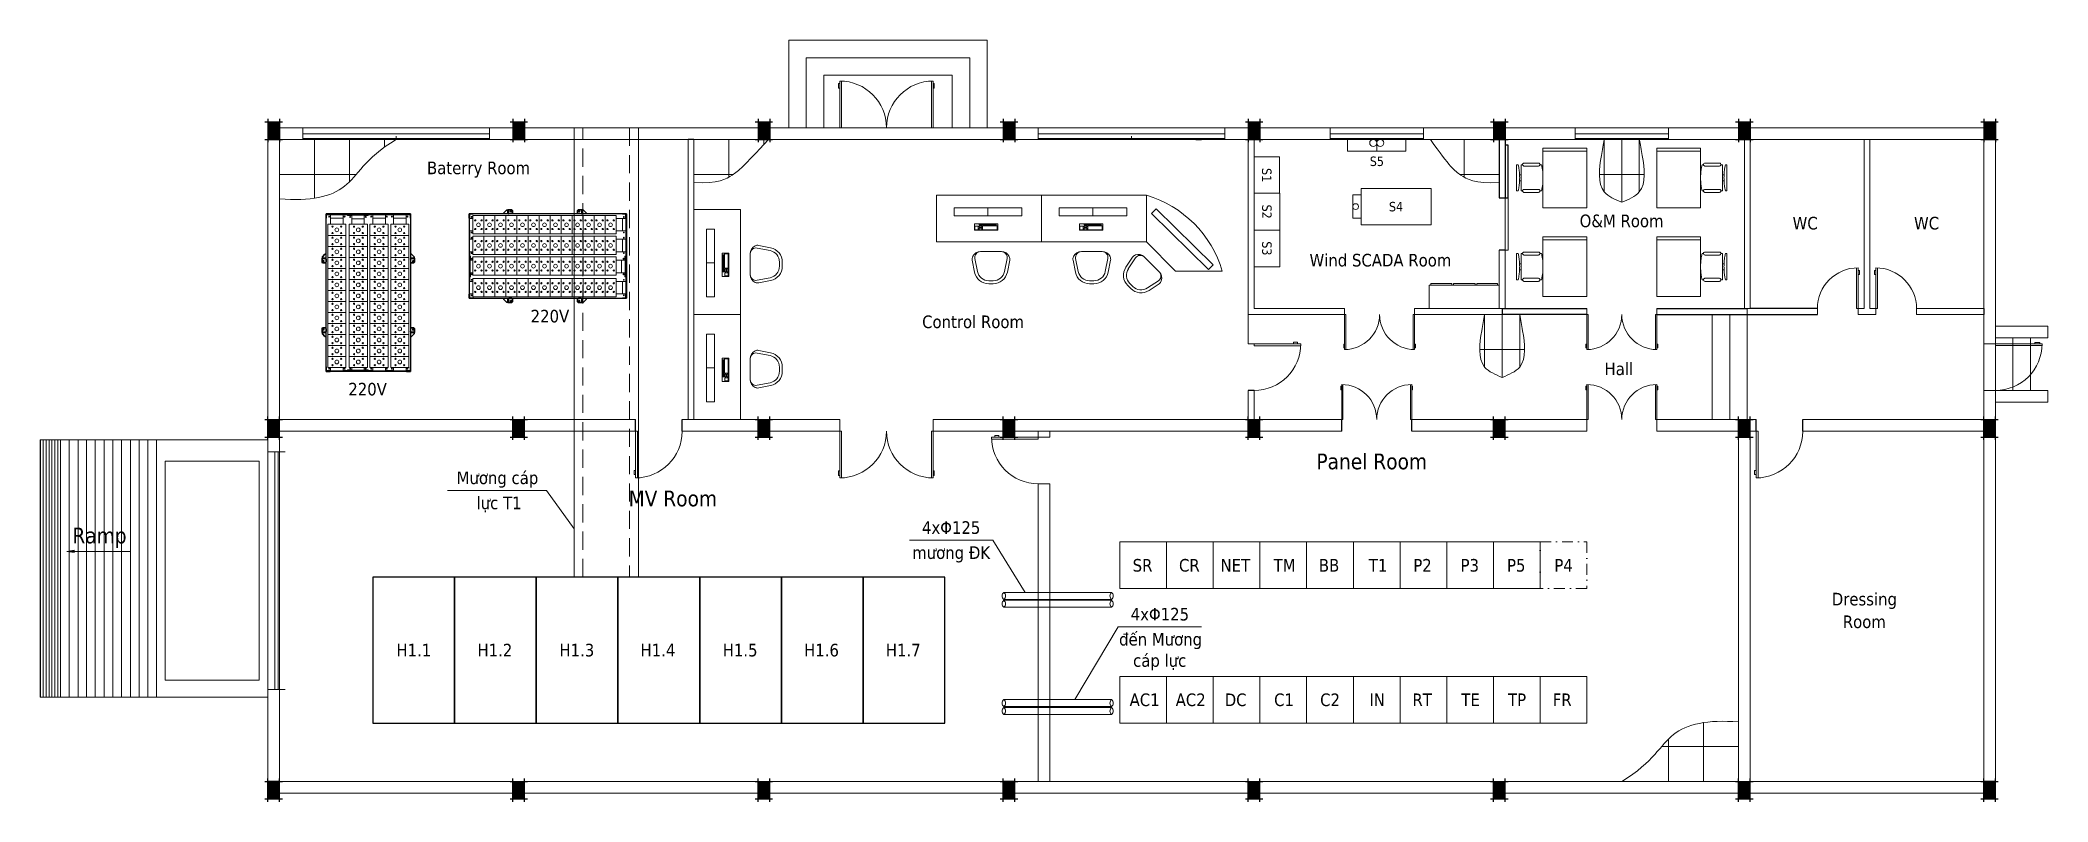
# Model space of a CAD drawing. Header units: millimetres. Extents: x -16531 to 17869, y -15686 to -2636.
import ezdxf
from ezdxf.enums import TextEntityAlignment as Align

# ---------------------------------------------------------------- set-up
doc = ezdxf.new("R2010")
doc.units = ezdxf.units.MM
doc.header["$LTSCALE"] = 2500
doc.header["$MEASUREMENT"] = 0
doc.linetypes.add('DASHDOT', pattern=[1, 0.5, -0.25, 0, -0.25])
doc.linetypes.add('HIDDEN', pattern=[0.375, 0.25, -0.125])
for name, color, linetype, lineweight in [('00', 5, 'Continuous', 25), ('000 NHA', 5, 'Continuous', 20), ('00_Ram_doc', 5, 'Continuous', 25), ('CUA', 2, 'Continuous', 9), ('Tam HPL', 30, 'Continuous', 15), ('TEXT_Phong', 1, 'Continuous', 20), ('TEXT_tu_bang', 1, 'Continuous', 20), ('Tu bang', 1, 'Continuous', 20)]:
    doc.layers.add(name, color=color, linetype=linetype, lineweight=lineweight)
doc.layers.add('0_khong_in', color=5, linetype='Continuous', plot=False)
for name, color, linetype in [('Nha', 5, 'Continuous'), ('Nha_cot', 5, 'Continuous'), ('Noi_that', 7, 'Continuous'), ('PHU2', 2, 'Continuous'), ('Thiet bi lap moi', 253, 'Continuous'), ('THIET-BI', 21, 'Continuous')]:
    doc.layers.add(name, color=color, linetype=linetype)
doc.styles.add('Tahoma-R', font='tahoma.ttf')

msp = doc.modelspace()

# ---------------------------------------------------------------- texts
at = {"layer": '00_Ram_doc', "lineweight": 13, "ltscale": 0.5, "style": 'Tahoma-R'}
msp.add_text('Ramp', height=270, dxfattribs=at).set_placement((-15515, -11123), align=Align.MIDDLE_CENTER)
at = {"layer": '0_khong_in', "color": 3, "lineweight": 15, "ltscale": 0.5, "style": 'Tahoma-R'}
for s, p in [('Mương cáp', (-8696, -10134)), ('lực T1', (-8668, -10564)), ('4xΦ125', (-922, -10986)), ('mương ĐK', (-922, -11416)), ('4xΦ125', (2654, -12470)), ('đến Mương', (2666, -12900)), ('cáp lực', (2651, -13264))]:
    msp.add_text(s, height=216, dxfattribs=at).set_placement(p, align=Align.MIDDLE_CENTER)
at = {"layer": 'Noi_that', "color": 8, "lineweight": 20, "ltscale": 0.5, "style": 'Tahoma-R'}
for s, p in [('S5', (6372, -4711)), ('S4', (6700, -5488))]:
    msp.add_text(s, height=162, dxfattribs=at).set_placement(p, align=Align.MIDDLE_CENTER)
for s, p in [('S1', (4485, -4948)), ('S2', (4488, -5574)), ('S3', (4488, -6203))]:
    msp.add_text(s, height=162, rotation=270, dxfattribs=at).set_placement(p, align=Align.MIDDLE_CENTER)
at = {"layer": 'TEXT_Phong', "lineweight": 20, "ltscale": 0.5, "style": 'Tahoma-R'}
for s, height, p in [('Baterry Room', 216, (-9020, -4824)), ('O&M Room', 216, (10565, -5732)), ('WC', 216, (13710, -5771)), ('WC', 216, (15790, -5771)), ('Wind SCADA Room', 216, (6433, -6405)), ('Control Room', 216, (-547, -7461)), ('Hall', 216, (10518, -8267)), ('Panel Room', 270, (6284, -9853)), ('MV Room', 270, (-5691, -10488)), ('Dressing', 216, (14725, -12212)), ('Room', 216, (14724, -12600))]:
    msp.add_text(s, height=height, dxfattribs=at).set_placement(p, align=Align.MIDDLE_CENTER)
at = {"layer": 'TEXT_tu_bang', "lineweight": 20, "ltscale": 0.5, "style": 'Tahoma-R'}
for s, p in [('220V', (-7797, -7364)), ('220V', (-10921, -8615)), ('SR', (2357, -11633)), ('CR', (3159, -11633)), ('NET', (3947, -11633)), ('TM', (4791, -11633)), ('BB', (5553, -11633)), ('T1', (6393, -11633)), ('P2', (7154, -11633)), ('P3', (7964, -11633)), ('P5', (8760, -11633)), ('H1.1', (-10129, -13086)), ('H1.2', (-8740, -13086)), ('H1.3', (-7336, -13086)), ('H1.4', (-5946, -13086)), ('H1.5', (-4538, -13086)), ('H1.6', (-3144, -13086)), ('H1.7', (-1743, -13086)), ('AC1', (2393, -13937)), ('AC2', (3182, -13937)), ('DC', (3952, -13937)), ('C1', (4781, -13937)), ('C2', (5570, -13937)), ('IN', (6377, -13937)), ('RT', (7147, -13937)), ('TE', (7978, -13937)), ('TP', (8774, -13937)), ('FR', (9547, -13937))]:
    msp.add_text(s, height=216, dxfattribs=at).set_placement(p, align=Align.MIDDLE_CENTER)
at = {"layer": 'Tu bang', "color": 4, "linetype": 'DASHDOT', "lineweight": 20, "ltscale": 0.15, "style": 'Tahoma-R'}
msp.add_text('P4', height=216, dxfattribs=at).set_placement((9571, -11633), align=Align.MIDDLE_CENTER)

# ---------------------------------------------------------------- blocks, each defined once
blk = doc.blocks.new('D800')
at = {"layer": 'CUA', "color": 0}
for p, q in [((0, 800), (-800, 800)), ((0, 770), (-799, 770)), ((-760, 820), (-679, 820)), ((-760, 800), (-760, 820)), ((-679, 820), (-679, 800)), ((0, 770), (0, 800))]:
    blk.add_line(p, q, dxfattribs=at)
blk.add_arc((0, 800), 800, 180, 270, dxfattribs=at)
blk = doc.blocks.new('111')
at = {"layer": 'Noi_that', "color": 0, "linetype": 'ByBlock', "lineweight": 15, "ltscale": 0.2}
for p, q in [((0, 430), (1200, 430)), ((0, 430), (0, 30)), ((1200, 430), (1200, 30)), ((0, 30), (1200, 30)), ((30, 0), (30, 30)), ((30, 0), (385, 0)), ((385, 30), (385, 0)), ((415, 30), (415, 0)), ((415, 0), (785, 0)), ((785, 30), (785, 0)), ((815, 30), (815, 0)), ((815, 0), (1170, 0)), ((1170, 0), (1170, 30))]:
    blk.add_line(p, q, dxfattribs=at)
blk = doc.blocks.new('*U8')
at = {"color": 7, "linetype": 'Continuous', "lineweight": 30}
for p, q in [((-1152, 1302), (-1215, 1302)), ((-1215, 1302), (-1215, 1240)), ((-1145, 1302), (-1152, 1302)), ((-677, 1320), (-637, 1360)), ((-677, 1302), (-677, 1320)), ((-614, 1360), (-637, 1360)), ((-554, 1366), (-614, 1366)), ((-614, 1366), (-614, 1360)), ((-614, 1360), (-614, 1320)), ((-614, 1320), (-614, 1302)), ((-608, 1320), (-614, 1320)), ((-608, 1354), (-608, 1320)), ((-608, 1312), (-608, 1320)), ((-557, 1302), (-599, 1302)), ((-544, 1356), (-554, 1366)), ((-544, 1302), (-544, 1356)), ((471, 1366), (461, 1356)), ((461, 1356), (461, 1302)), ((531, 1366), (471, 1366)), ((516, 1302), (474, 1302)), ((525, 1320), (525, 1354)), ((525, 1320), (531, 1320)), ((525, 1320), (525, 1312)), ((531, 1360), (531, 1366)), ((531, 1320), (531, 1360)), ((531, 1360), (554, 1360)), ((531, 1302), (531, 1320)), ((554, 1360), (594, 1320)), ((594, 1320), (594, 1302)), ((1215, 1302), (1152, 1302)), ((1207, 1286), (1204, 1290)), ((1207, 1240), (1207, 1286)), ((1209, 1288), (1209, 1247)), ((1215, 1240), (1215, 1302)), ((1209, 1240), (1204, 1240)), ((1209, 977), (1209, 1240)), ((1209, 1240), (1215, 1240)), ((1209, 914), (1209, 977)), ((1215, 1240), (1215, 63)), ((1209, 708), (1209, 914)), ((1209, 645), (1209, 708)), ((1209, 63), (1209, 645)), ((-1215, 63), (-1215, 0)), ((-1215, 0), (-1152, 0)), ((-677, -17), (-677, 0)), ((-614, 0), (-614, -17)), ((-544, -54), (-544, 0)), ((461, 0), (461, -54)), ((531, -17), (531, 0)), ((594, 0), (594, -17)), ((1152, 0), (1215, 0)), ((1204, 63), (1209, 63)), ((1204, 13), (1207, 16)), ((1207, 16), (1207, 63)), ((1215, 63), (1209, 63)), ((1209, 55), (1209, 15)), ((1215, 0), (1215, 63)), ((-637, -57), (-677, -17)), ((-614, -57), (-637, -57)), ((-608, -17), (-614, -17)), ((-614, -17), (-614, -57)), ((-614, -57), (-614, -64)), ((-614, -64), (-554, -64)), ((-608, -17), (-608, -9)), ((-608, -17), (-608, -51)), ((-554, -64), (-544, -54)), ((461, -54), (471, -64)), ((471, -64), (531, -64)), ((525, -9), (525, -17)), ((525, -17), (531, -17)), ((525, -51), (525, -17)), ((531, -57), (531, -17)), ((531, -57), (554, -57)), ((531, -64), (531, -57)), ((594, -17), (554, -57))]:
    blk.add_line(p, q, dxfattribs=at)
at = {"color": 7, "linetype": 'Continuous', "lineweight": 9}
for p, q in [((-1209, 1247), (-1209, 1288)), ((-1204, 1290), (-1207, 1286)), ((-1207, 1286), (-1207, 1240)), ((-1204, 1290), (-1204, 1296)), ((-1204, 1282), (-1204, 1290)), ((-1204, 1241), (-1204, 1282)), ((-1204, 1234), (-1204, 1241)), ((-1155, 1278), (-1155, 996)), ((-985, 1278), (-1155, 1278)), ((-985, 996), (-985, 1278)), ((-815, 1278), (-985, 1278)), ((-645, 1278), (-815, 1278)), ((-815, 1278), (-815, 996)), ((-645, 996), (-645, 1278)), ((-475, 1278), (-645, 1278)), ((-475, 996), (-475, 1278)), ((-305, 1278), (-475, 1278)), ((-305, 1278), (-305, 996)), ((86, 1278), (-305, 1278)), ((-135, 996), (-135, 1278)), ((35, 1278), (35, 996)), ((256, 1278), (86, 1278)), ((205, 1278), (205, 996)), ((426, 1278), (256, 1278)), ((375, 996), (375, 1278)), ((596, 1278), (426, 1278)), ((545, 1278), (545, 996)), ((766, 1278), (596, 1278)), ((715, 1278), (715, 996)), ((936, 1278), (766, 1278)), ((885, 1278), (885, 996)), ((1055, 1278), (936, 1278)), ((1055, 1278), (1055, 996)), ((1204, 1296), (1204, 1290)), ((1204, 1282), (1204, 1290)), ((1204, 1241), (1204, 1282)), ((1204, 1241), (1204, 1234)), ((-1215, 1240), (-1209, 1240)), ((-1215, 63), (-1215, 1240)), ((-1209, 1240), (-1209, 977)), ((-1204, 1240), (-1209, 1240)), ((-1209, 977), (-1209, 914)), ((-1204, 1032), (-1204, 1040)), ((-1204, 1032), (-1204, 992)), ((-1204, 992), (-1204, 983)), ((-1204, 977), (-1204, 983)), ((-1204, 977), (-1204, 977)), ((-1203, 962), (-1197, 962)), ((-1203, 962), (-1203, 660)), ((-1203, 922), (-1203, 962)), ((-1200, 1234), (-1155, 1234)), ((-1155, 1040), (-1200, 1040)), ((-1197, 962), (-1197, 660)), ((-1197, 962), (-1192, 962)), ((-1194, 971), (-1192, 971)), ((-1192, 965), (-1192, 971)), ((-1192, 956), (-1192, 965)), ((-1192, 916), (-1192, 956)), ((-1155, 996), (-985, 996)), ((-1155, 946), (-1155, 664)), ((-985, 946), (-1155, 946)), ((-985, 996), (-815, 996)), ((-985, 946), (-985, 664)), ((-815, 946), (-985, 946)), ((-815, 996), (-645, 996)), ((-815, 664), (-815, 946)), ((-645, 946), (-815, 946)), ((-645, 996), (-475, 996)), ((-645, 664), (-645, 946)), ((-475, 946), (-645, 946)), ((-475, 996), (-305, 996)), ((-475, 664), (-475, 946)), ((-305, 946), (-475, 946)), ((-305, 996), (-135, 996)), ((-305, 946), (-305, 664)), ((-135, 946), (-305, 946)), ((-135, 996), (35, 996)), ((-135, 946), (-135, 664)), ((35, 946), (-135, 946)), ((35, 996), (205, 996)), ((35, 664), (35, 946)), ((205, 946), (35, 946)), ((205, 996), (375, 996)), ((205, 946), (205, 664)), ((375, 946), (205, 946)), ((375, 996), (545, 996)), ((375, 946), (375, 664)), ((545, 946), (375, 946)), ((545, 996), (715, 996)), ((545, 664), (545, 946)), ((715, 946), (545, 946)), ((715, 996), (885, 996)), ((715, 664), (715, 946)), ((885, 946), (715, 946)), ((885, 996), (1055, 996)), ((885, 664), (885, 946)), ((1055, 946), (885, 946)), ((1055, 1234), (1200, 1234)), ((1200, 1040), (1055, 1040)), ((1055, 946), (1055, 664)), ((1152, 1234), (1152, 1040)), ((1192, 971), (1192, 965)), ((1192, 971), (1194, 971)), ((1192, 956), (1192, 965)), ((1197, 962), (1192, 962)), ((1192, 916), (1192, 956)), ((1197, 660), (1197, 962)), ((1197, 962), (1203, 962)), ((1203, 660), (1203, 962)), ((1203, 962), (1203, 922)), ((1204, 1040), (1204, 1032)), ((1204, 1032), (1204, 992)), ((1204, 992), (1204, 983)), ((1204, 983), (1204, 977)), ((1204, 977), (1204, 977)), ((-1209, 914), (-1209, 708)), ((-1209, 708), (-1209, 645)), ((-1209, 645), (-1209, 63)), ((-1204, 639), (-1204, 645)), ((-1204, 630), (-1204, 639)), ((-1204, 590), (-1204, 630)), ((-1203, 660), (-1203, 700)), ((-1197, 660), (-1203, 660)), ((-1197, 660), (-1192, 660)), ((-1192, 651), (-1194, 651)), ((-1192, 908), (-1192, 916)), ((-1192, 706), (-1192, 714)), ((-1192, 706), (-1192, 666)), ((-1192, 666), (-1192, 657)), ((-1192, 651), (-1192, 657)), ((-1188, 908), (-1155, 908)), ((-1155, 714), (-1188, 714)), ((-1155, 664), (-985, 664)), ((-1155, 626), (-1155, 344)), ((-985, 626), (-1155, 626)), ((-985, 664), (-815, 664)), ((-815, 626), (-985, 626)), ((-985, 626), (-985, 344)), ((-815, 664), (-645, 664)), ((-645, 626), (-815, 626)), ((-815, 626), (-815, 344)), ((-645, 664), (-475, 664)), ((-645, 344), (-645, 626)), ((-475, 626), (-645, 626)), ((-475, 664), (-305, 664)), ((-305, 626), (-475, 626)), ((-475, 626), (-475, 344)), ((-305, 664), (-135, 664)), ((-135, 626), (-305, 626)), ((-305, 626), (-305, 344)), ((-135, 664), (35, 664)), ((35, 626), (-135, 626)), ((-135, 626), (-135, 344)), ((35, 664), (205, 664)), ((35, 344), (35, 626)), ((205, 626), (35, 626)), ((205, 664), (375, 664)), ((375, 626), (205, 626)), ((205, 626), (205, 344)), ((375, 664), (545, 664)), ((375, 344), (375, 626)), ((545, 626), (375, 626)), ((545, 664), (715, 664)), ((715, 626), (545, 626)), ((545, 626), (545, 344)), ((715, 664), (885, 664)), ((885, 626), (715, 626)), ((715, 626), (715, 344)), ((885, 664), (1055, 664)), ((885, 344), (885, 626)), ((1055, 626), (885, 626)), ((1055, 908), (1188, 908)), ((1188, 714), (1055, 714)), ((1055, 626), (1055, 344)), ((1140, 714), (1140, 908)), ((1192, 916), (1192, 908)), ((1192, 714), (1192, 706)), ((1192, 706), (1192, 666)), ((1192, 666), (1192, 657)), ((1197, 660), (1192, 660)), ((1192, 657), (1192, 651)), ((1194, 651), (1192, 651)), ((1203, 660), (1197, 660)), ((1203, 700), (1203, 660)), ((1204, 645), (1204, 639)), ((1204, 630), (1204, 639)), ((1204, 590), (1204, 630)), ((-1204, 582), (-1204, 590)), ((-1204, 381), (-1204, 388)), ((-1204, 381), (-1204, 340)), ((-1204, 340), (-1204, 332)), ((-1204, 326), (-1204, 332)), ((-1204, 320), (-1204, 326)), ((-1204, 310), (-1204, 320)), ((-1204, 270), (-1204, 310)), ((-1200, 582), (-1155, 582)), ((-1155, 388), (-1200, 388)), ((-1155, 344), (-985, 344)), ((-985, 344), (-815, 344)), ((-815, 344), (-645, 344)), ((-645, 344), (-475, 344)), ((-475, 344), (-305, 344)), ((-305, 344), (-135, 344)), ((-135, 344), (35, 344)), ((35, 344), (205, 344)), ((205, 344), (375, 344)), ((375, 344), (545, 344)), ((545, 344), (715, 344)), ((715, 344), (885, 344)), ((885, 344), (1055, 344)), ((1055, 582), (1200, 582)), ((1200, 388), (1055, 388)), ((1152, 582), (1152, 388)), ((1204, 590), (1204, 582)), ((1204, 388), (1204, 381)), ((1204, 381), (1204, 340)), ((1204, 340), (1204, 332)), ((1204, 332), (1204, 326)), ((1204, 326), (1204, 320)), ((1204, 310), (1204, 320)), ((1204, 270), (1204, 310)), ((-1209, 63), (-1215, 63)), ((-1209, 63), (-1204, 63)), ((-1209, 15), (-1209, 55)), ((-1207, 63), (-1207, 16)), ((-1207, 16), (-1204, 13)), ((-1204, 263), (-1204, 270)), ((-1204, 61), (-1204, 69)), ((-1204, 61), (-1204, 21)), ((-1204, 21), (-1204, 12)), ((-1204, 6), (-1204, 12)), ((-1200, 262), (-1155, 262)), ((-1155, 69), (-1200, 69)), ((-985, 306), (-1155, 306)), ((-1155, 306), (-1155, 24)), ((-1155, 24), (-985, 24)), ((-985, 306), (-985, 24)), ((-815, 306), (-985, 306)), ((-985, 24), (-815, 24)), ((-815, 24), (-815, 306)), ((-645, 306), (-815, 306)), ((-815, 24), (-645, 24)), ((-645, 24), (-645, 306)), ((-475, 306), (-645, 306)), ((-645, 24), (-475, 24)), ((-305, 306), (-475, 306)), ((-475, 306), (-475, 24)), ((-475, 24), (-305, 24)), ((-305, 24), (-305, 306)), ((-135, 306), (-305, 306)), ((-305, 24), (86, 24)), ((-135, 306), (-135, 24)), ((35, 306), (-135, 306)), ((35, 24), (35, 306)), ((205, 306), (35, 306)), ((86, 24), (256, 24)), ((205, 24), (205, 306)), ((375, 306), (205, 306)), ((256, 24), (426, 24)), ((545, 306), (375, 306)), ((375, 306), (375, 24)), ((426, 24), (596, 24)), ((545, 306), (545, 24)), ((715, 306), (545, 306)), ((596, 24), (766, 24)), ((715, 306), (715, 24)), ((885, 306), (715, 306)), ((766, 24), (936, 24)), ((885, 24), (885, 306)), ((1055, 306), (885, 306)), ((936, 24), (1055, 24)), ((1055, 24), (1055, 306)), ((1055, 262), (1200, 262)), ((1200, 69), (1055, 69)), ((1152, 262), (1152, 69)), ((1204, 270), (1204, 263)), ((1204, 69), (1204, 61)), ((1204, 61), (1204, 21)), ((1204, 21), (1204, 12)), ((1204, 12), (1204, 6))]:
    blk.add_line(p, q, dxfattribs=at)
at = {"color": 3, "linetype": 'Continuous', "lineweight": 25, "ltscale": 100}
blk.add_lwpolyline([(-1215, 1302), (1215, 1302), (1215, 0), (-1215, 0)], close=True, dxfattribs=at)
at = {"color": 7, "linetype": 'Continuous', "lineweight": 9}
for centre, radius in [((-1175, 1256), 7), ((1175, 1256), 7), ((-1175, 1017), 7), ((-1170, 931), 7), ((-1119, 1204), 10), ((-1119, 1070), 10), ((-1070, 1137), 28.9), ((-1021, 1204), 10), ((-1021, 1070), 10), ((-949, 1204), 10), ((-949, 1070), 10), ((-900, 1137), 28.9), ((-851, 1204), 10), ((-851, 1070), 10), ((-779, 1204), 10), ((-779, 1070), 10), ((-730, 1137), 28.9), ((-681, 1204), 10), ((-681, 1070), 10), ((-609, 1204), 10), ((-609, 1070), 10), ((-560, 1137), 28.9), ((-511, 1204), 10), ((-511, 1070), 10), ((-439, 1204), 10), ((-439, 1070), 10), ((-390, 1137), 28.9), ((-341, 1204), 10), ((-341, 1070), 10), ((-269, 1204), 10), ((-269, 1070), 10), ((-220, 1137), 28.9), ((-171, 1204), 10), ((-171, 1070), 10), ((-99, 1204), 10), ((-99, 1070), 10), ((-50, 1137), 28.9), ((-1, 1204), 10), ((-1, 1070), 10), ((71, 1204), 10), ((71, 1070), 10), ((120, 1137), 28.9), ((169, 1204), 10), ((169, 1070), 10), ((241, 1204), 10), ((241, 1070), 10), ((290, 1137), 28.9), ((339, 1204), 10), ((339, 1070), 10), ((411, 1204), 10), ((411, 1070), 10), ((460, 1137), 28.9), ((509, 1204), 10), ((509, 1070), 10), ((581, 1204), 10), ((581, 1070), 10), ((630, 1137), 28.9), ((679, 1204), 10), ((679, 1070), 10), ((751, 1204), 10), ((751, 1070), 10), ((800, 1137), 28.9), ((849, 1204), 10), ((849, 1070), 10), ((921, 1204), 10), ((921, 1070), 10), ((970, 1137), 28.9), ((1019, 1204), 10), ((1019, 1070), 10), ((1170, 931), 7), ((1175, 1017), 7), ((-1170, 691), 7), ((-1119, 872), 10), ((-1119, 738), 10), ((-1070, 806), 28.9), ((-1021, 872), 10), ((-1021, 738), 10), ((-949, 872), 10), ((-949, 738), 10), ((-900, 806), 28.9), ((-851, 872), 10), ((-851, 738), 10), ((-779, 872), 10), ((-779, 738), 10), ((-730, 806), 28.9), ((-681, 872), 10), ((-681, 738), 10), ((-609, 872), 10), ((-609, 738), 10), ((-560, 806), 28.9), ((-511, 872), 10), ((-511, 738), 10), ((-439, 872), 10), ((-439, 738), 10), ((-390, 806), 28.9), ((-341, 872), 10), ((-341, 738), 10), ((-269, 872), 10), ((-269, 738), 10), ((-220, 806), 28.9), ((-171, 872), 10), ((-171, 738), 10), ((-99, 872), 10), ((-99, 738), 10), ((-50, 806), 28.9), ((-1, 872), 10), ((-1, 738), 10), ((71, 872), 10), ((71, 738), 10), ((120, 806), 28.9), ((169, 872), 10), ((169, 738), 10), ((241, 872), 10), ((241, 738), 10), ((290, 806), 28.9), ((339, 872), 10), ((339, 738), 10), ((411, 872), 10), ((411, 738), 10), ((460, 806), 28.9), ((509, 872), 10), ((509, 738), 10), ((581, 872), 10), ((581, 738), 10), ((630, 806), 28.9), ((679, 872), 10), ((679, 738), 10), ((751, 872), 10), ((751, 738), 10), ((800, 806), 28.9), ((849, 872), 10), ((849, 738), 10), ((921, 872), 10), ((921, 738), 10), ((970, 806), 28.9), ((1019, 872), 10), ((1019, 738), 10), ((1170, 691), 7), ((-1175, 605), 7), ((-1175, 366), 7), ((-1119, 552), 10), ((-1119, 418), 10), ((-1070, 485), 28.9), ((-1021, 552), 10), ((-1021, 418), 10), ((-949, 552), 10), ((-949, 418), 10), ((-900, 485), 28.9), ((-851, 552), 10), ((-851, 418), 10), ((-779, 552), 10), ((-779, 418), 10), ((-730, 485), 28.9), ((-681, 552), 10), ((-681, 418), 10), ((-609, 552), 10), ((-609, 418), 10), ((-560, 485), 28.9), ((-511, 552), 10), ((-511, 418), 10), ((-439, 552), 10), ((-439, 418), 10), ((-390, 485), 28.9), ((-341, 552), 10), ((-341, 418), 10), ((-269, 552), 10), ((-269, 418), 10), ((-220, 485), 28.9), ((-171, 552), 10), ((-171, 418), 10), ((-99, 552), 10), ((-99, 418), 10), ((-50, 485), 28.9), ((-1, 552), 10), ((-1, 418), 10), ((71, 552), 10), ((71, 418), 10), ((120, 485), 28.9), ((169, 552), 10), ((169, 418), 10), ((241, 552), 10), ((241, 418), 10), ((290, 485), 28.9), ((339, 552), 10), ((339, 418), 10), ((411, 552), 10), ((411, 418), 10), ((460, 485), 28.9), ((509, 552), 10), ((509, 418), 10), ((581, 552), 10), ((581, 418), 10), ((630, 485), 28.9), ((679, 552), 10), ((679, 418), 10), ((751, 552), 10), ((751, 418), 10), ((800, 485), 28.9), ((849, 552), 10), ((849, 418), 10), ((921, 552), 10), ((921, 418), 10), ((970, 485), 28.9), ((1019, 552), 10), ((1019, 418), 10), ((1175, 605), 7), ((1175, 366), 7), ((-1175, 286), 7), ((-1175, 46), 7), ((-1119, 232), 10), ((-1119, 98), 10), ((-1070, 166), 28.9), ((-1021, 232), 10), ((-1021, 98), 10), ((-949, 232), 10), ((-949, 98), 10), ((-900, 166), 28.9), ((-851, 232), 10), ((-851, 98), 10), ((-779, 232), 10), ((-779, 98), 10), ((-730, 166), 28.9), ((-681, 232), 10), ((-681, 98), 10), ((-609, 232), 10), ((-609, 98), 10), ((-560, 166), 28.9), ((-511, 232), 10), ((-511, 98), 10), ((-439, 232), 10), ((-439, 98), 10), ((-390, 166), 28.9), ((-341, 232), 10), ((-341, 98), 10), ((-269, 232), 10), ((-269, 98), 10), ((-220, 166), 28.9), ((-171, 232), 10), ((-171, 98), 10), ((-99, 232), 10), ((-99, 98), 10), ((-50, 166), 28.9), ((-1, 232), 10), ((-1, 98), 10), ((71, 232), 10), ((71, 98), 10), ((120, 166), 28.9), ((169, 232), 10), ((169, 98), 10), ((241, 232), 10), ((241, 98), 10), ((290, 166), 28.9), ((339, 232), 10), ((339, 98), 10), ((411, 232), 10), ((411, 98), 10), ((460, 166), 28.9), ((509, 232), 10), ((509, 98), 10), ((581, 232), 10), ((581, 98), 10), ((630, 166), 28.9), ((679, 232), 10), ((679, 98), 10), ((751, 232), 10), ((751, 98), 10), ((800, 166), 28.9), ((849, 232), 10), ((849, 98), 10), ((921, 232), 10), ((921, 98), 10), ((970, 166), 28.9), ((1019, 232), 10), ((1019, 98), 10), ((1175, 286), 7), ((1175, 46), 7)]:
    blk.add_circle(centre, radius, dxfattribs=at)
at = {"color": 7, "linetype": 'Continuous', "lineweight": 30}
for centre in [(-569, 1342), (486, 1342), (-569, -39), (486, -39)]:
    blk.add_circle(centre, 7, dxfattribs=at)
at = {"color": 7, "linetype": 'Continuous', "lineweight": 9}
for centre, radius, start, end in [((-1217, 1247), 8, 284.4775, 0), ((-1200, 1288), 9, 116.3878, 180), ((-1170, 1258), 7, 122.6693, 259.9506), ((1170, 1258), 7, 280.0494, 57.3307), ((-1194, 962), 9, 90, 180), ((1194, 962), 9, 0, 90), ((-1211, 922), 8, 284.4775, 0), ((-1194, 660), 9, 180, 270), ((1194, 660), 9, 270, 0), ((-1217, 55), 8, 0, 75.5225), ((-1200, 15), 9, 180, 243.6122), ((-1170, 45), 7, 100.0495, 237.3306), ((1170, 45), 7, 302.6695, 79.9504)]:
    blk.add_arc(centre, radius, start, end, dxfattribs=at)
at = {"color": 7, "linetype": 'Continuous', "lineweight": 30}
for centre, radius, start, end in [((-614, 1354), 6, 0, 90), ((-599, 1312), 9, 180, 270), ((516, 1312), 9, 270, 0), ((531, 1354), 6, 90, 180), ((1200, 1288), 9, 0, 63.6122), ((1217, 1247), 8, 180, 255.5225), ((1211, 922), 8, 180, 255.5225), ((1211, 700), 8, 104.4775, 180), ((-599, -9), 9, 90, 180), ((516, -9), 9, 0, 90), ((1200, 15), 9, 296.3878, 0), ((1217, 55), 8, 104.4775, 180), ((-614, -51), 6, 270, 0), ((531, -51), 6, 180, 270)]:
    blk.add_arc(centre, radius, start, end, dxfattribs=at)
blk = doc.blocks.new('DI700')
at = {"layer": 'CUA', "color": 0}
for p, q in [((670, 0), (670, 699)), ((700, 0), (700, 700)), ((700, 651), (722, 651)), ((722, 651), (722, 588)), ((722, 588), (700, 588)), ((670, 0), (700, 0))]:
    blk.add_line(p, q, dxfattribs=at)
blk.add_arc((700, 0), 700, 90, 180, dxfattribs=at)
blk = doc.blocks.new('333')
at = {"layer": 'Nha_cot'}
h = blk.add_hatch(color=256, dxfattribs=at)
h.paths.add_polyline_path([(100, 0), (100, 100), (-100, 100), (-100, 0)])
h.paths.add_polyline_path([(100, -200), (100, 0), (-100, 0), (-100, -200)])
for p, q in [((150, 100), (-150, 100)), ((-100, 150), (-100, -250)), ((100, 100), (-100, 100)), ((100, 0), (-100, 0)), ((100, 150), (100, -250)), ((150, -200), (-150, -200))]:
    blk.add_line(p, q, dxfattribs=at)
blk = doc.blocks.new('khung')
at = {"layer": 'Nha_cot', "extrusion": (0, 0, -1), "zscale": -1}
for p in [(-100, -150), (-4300, -150), (-8500, -150), (-12700, -150), (-16900, -150), (-21100, -150), (-25300, -150), (-29500, -150)]:
    blk.add_blockref('333', p, dxfattribs=at)
at = {"layer": 'Nha_cot', "rotation": 180}
for p in [(100, -5350), (4300, -5350), (8500, -5350), (12700, -5350), (16900, -5350), (21100, -5350), (25300, -5350), (29500, -5350), (100, -11550), (4300, -11550), (8500, -11550), (12700, -11550), (16900, -11550), (21100, -11550), (25300, -11550), (29500, -11550)]:
    blk.add_blockref('333', p, dxfattribs=at)

# ---------------------------------------------------------------- hatches: boundary and pattern name
at = {"layer": '00_Ram_doc', "lineweight": 13, "ltscale": 0.5}
msp.add_hatch(color=256, dxfattribs=at).paths.add_polyline_path([(-15949, -11373), (-16074, -11396), (-15949, -11415)])

# ---------------------------------------------------------------- linework, layer by layer
at = {"layer": '00', "lineweight": 20, "ltscale": 0.5}
for p, q in [((-305, -2636), (-3705, -2636)), ((-3705, -4136), (-3705, -2636)), ((-305, -4136), (-305, -2636)), ((-605, -2936), (-3405, -2936)), ((-3405, -4136), (-3405, -2936)), ((-605, -4136), (-605, -2936)), ((-905, -3236), (-3105, -3236)), ((-3105, -4136), (-3105, -3236)), ((-905, -4136), (-905, -3236)), ((-4231, -4136), (-12531, -4136)), ((-12431, -15336), (-12431, -4336)), ((-5431, -9136), (-5431, -4336)), ((-5331, -9136), (-5331, -4336)), ((8269, -4136), (-4031, -4136)), ((-2831, -4136), (-2881, -4136)), ((4169, -4336), (4169, -7236)), ((4169, -7836), (4169, -4336)), ((4269, -4336), (4269, -7236)), ((16869, -4136), (6269, -4136)), ((12769, -4336), (12769, -7236)), ((14719, -4336), (14719, -7236)), ((14819, -4336), (14819, -7236)), ((16769, -4336), (16769, -9436)), ((16769, -4336), (16769, -7236)), ((-12631, -15536), (-12631, -5055)), ((16969, -4836), (16969, -9436)), ((8469, -6236), (8469, -7236)), ((8569, -6236), (8569, -7236)), ((5819, -7336), (4169, -7336)), ((5819, -7236), (4269, -7236)), ((5819, -7336), (5819, -7236)), ((7019, -7336), (7019, -7236)), ((8519, -7236), (7019, -7236)), ((8519, -7336), (7019, -7336)), ((9969, -7336), (9969, -7236)), ((11169, -7336), (11169, -7236)), ((13919, -7236), (13919, -7336)), ((14719, -7236), (14619, -7236)), ((14619, -7236), (14619, -7336)), ((14919, -7336), (14619, -7336)), ((14919, -7236), (14819, -7236)), ((14919, -7236), (14919, -7336)), ((14919, -7236), (14919, -7336)), ((16769, -7236), (15619, -7236)), ((15619, -7236), (15619, -7336)), ((16769, -7336), (15619, -7336)), ((16969, -7536), (17869, -7536)), ((17869, -7536), (17869, -7736)), ((4269, -7836), (4169, -7836)), ((16969, -7836), (16769, -7836)), ((16969, -7736), (17869, -7736)), ((17269, -8636), (17269, -7736)), ((17569, -8636), (17569, -7736)), ((4169, -8636), (4169, -9136)), ((4169, -8636), (4269, -8636)), ((4269, -8636), (4269, -9136)), ((16969, -8636), (16769, -8636)), ((16969, -8636), (17869, -8636)), ((16969, -8836), (17869, -8836)), ((17869, -8636), (17869, -8836)), ((-6331, -9136), (-12431, -9136)), ((-2831, -9136), (-5531, -9136)), ((-2831, -9136), (-5389, -9136)), ((-2831, -9336), (-2831, -9136)), ((-1231, -9336), (-1231, -9136)), ((1116, -9136), (-1231, -9136)), ((5769, -9136), (-1231, -9136)), ((8369, -9136), (6969, -9136)), ((6969, -9136), (6969, -9336)), ((8569, -9136), (9991, -9136)), ((9969, -9136), (9969, -9336)), ((11169, -9136), (11169, -9336)), ((12869, -9136), (11169, -9136)), ((12569, -9136), (12569, -9336)), ((12769, -9136), (12769, -9336)), ((16769, -9136), (13669, -9136)), ((-6297, -9336), (-12431, -9336)), ((-2831, -9336), (-5531, -9336)), ((5769, -9336), (-1231, -9336)), ((569, -9336), (569, -9470)), ((569, -9436), (769, -9436)), ((769, -9336), (769, -9436)), ((8369, -9336), (6969, -9336)), ((8569, -9336), (9969, -9336)), ((11169, -9336), (12869, -9336)), ((12569, -9336), (12569, -15336)), ((12769, -9336), (12769, -15336)), ((13669, -9336), (16769, -9336)), ((16769, -9436), (16769, -9336)), ((16769, -9436), (16769, -15336)), ((16969, -9436), (16969, -15536)), ((569, -10236), (769, -10236)), ((569, -10236), (569, -15336)), ((769, -10236), (769, -15336)), ((16969, -15336), (-12431, -15336)), ((16969, -15536), (-12631, -15536))]:
    msp.add_line(p, q, dxfattribs=at)
at = {"layer": '00', "lineweight": 9, "ltscale": 0.5}
for p, q in [((-10431, -4321), (-10431, -4281)), ((2169, -4321), (2169, -4281))]:
    msp.add_line(p, q, dxfattribs=at)
at = {"layer": '00', "ltscale": 0.5}
for p, q in [((3269, -4336), (3369, -4336)), ((8469, -4336), (8469, -5336)), ((8569, -4336), (8569, -5336)), ((8469, -5336), (8569, -5336)), ((8569, -6236), (8469, -6236)), ((8519, -7236), (8519, -7336)), ((8519, -7236), (9969, -7236)), ((9969, -7336), (8519, -7336)), ((11169, -7236), (12719, -7236)), ((11169, -7336), (12719, -7336)), ((16769, -7236), (16769, -7336)), ((-6331, -9336), (-6331, -9136)), ((-5531, -9336), (-5531, -9136)), ((16769, -9136), (16769, -9336)), ((16769, -9136), (16769, -9336))]:
    msp.add_line(p, q, dxfattribs=at)
at = {"layer": '00', "lineweight": 13, "ltscale": 0.5}
for p, q in [((5569, -4321), (5569, -4281)), ((9769, -4321), (9769, -4281))]:
    msp.add_line(p, q, dxfattribs=at)
at = {"layer": '00', "linetype": 'Continuous', "lineweight": 20, "ltscale": 0.5}
for p, q in [((12669, -4336), (12669, -7236)), ((12669, -4336), (12669, -7236)), ((12769, -4336), (12769, -7236)), ((12769, -7236), (12669, -7236)), ((12719, -7336), (12719, -7236))]:
    msp.add_line(p, q, dxfattribs=at)
at = {"layer": '00'}
for p, q in [((12719, -7336), (13919, -7336)), ((13919, -7236), (12769, -7236)), ((5769, -9336), (5769, -9136)), ((6969, -9336), (6969, -9136)), ((12869, -9336), (12869, -9136)), ((13669, -9336), (13669, -9136))]:
    msp.add_line(p, q, dxfattribs=at)
at = {"layer": '00', "lineweight": 20, "ltscale": 0.5}
for points in [[(-12631, -5186), (-12631, -4136), (-4031, -4136)], [(-12431, -4336), (-12431, -4336), (-4231, -4336)], [(-4281, -4336), (8169, -4336), (16769, -4336), (16769, -4336)], [(-4031, -4136), (7269, -4136)], [(8169, -4136), (16969, -4136), (16969, -4836)]]:
    msp.add_lwpolyline(points, dxfattribs=at)
at = {"layer": '00', "lineweight": 9, "ltscale": 0.5}
for points in [[(-8831, -4336), (-12031, -4336), (-12031, -4136), (-8831, -4136)], [(-12031, -4241), (-8831, -4241), (-8831, -4321), (-12031, -4321)], [(569, -4336), (3769, -4336), (3769, -4136), (569, -4136)], [(3769, -4241), (569, -4241), (569, -4321), (3769, -4321)]]:
    msp.add_lwpolyline(points, close=True, dxfattribs=at)
at = {"layer": '00', "lineweight": 13, "ltscale": 0.5}
for points in [[(7169, -4336), (5569, -4336), (5569, -4136), (7169, -4136)], [(5569, -4241), (7169, -4241), (7169, -4321), (5569, -4321)], [(11369, -4336), (9769, -4336), (9769, -4136), (11369, -4136)], [(9769, -4241), (11369, -4241), (11369, -4321), (9769, -4321)]]:
    msp.add_lwpolyline(points, close=True, dxfattribs=at)
for points in [[(-12631, -9691), (-12631, -13691)], [(-12631, -9691), (-12332, -9691)], [(-12509, -13759), (-12509, -9691)], [(-12452, -13759), (-12452, -9691)], [(-12631, -13759), (-12332, -13759)]]:
    msp.add_lwpolyline(points, dxfattribs=at)
at = {"layer": '000 NHA'}
msp.add_line((16969, -9436), (16769, -9436), dxfattribs=at)
msp.add_line((16969, -9436), (16769, -9436), dxfattribs=at)
at = {"layer": '00_Ram_doc', "lineweight": 20, "ltscale": 0.5}
for points in [[(-12631, -9486), (-16531, -9486), (-16531, -13891)], [(-16526, -9486), (-16526, -13891)], [(-12631, -13891), (-16531, -13891)]]:
    msp.add_lwpolyline(points, dxfattribs=at)
at = {"layer": '00_Ram_doc', "lineweight": 13, "ltscale": 0.5}
for points in [[(-16482, -9486), (-16482, -13891)], [(-16429, -9486), (-16429, -13891)], [(-16379, -9486), (-16379, -13891)], [(-16332, -9486), (-16332, -13891)], [(-16282, -9486), (-16282, -13891)], [(-16230, -9486), (-16230, -13891)], [(-16180, -9486), (-16180, -13891)], [(-16033, -9486), (-16033, -13891)], [(-15881, -9486), (-15881, -13891)], [(-15735, -9486), (-15735, -13891)], [(-15586, -9486), (-15586, -13891)], [(-15436, -9486), (-15436, -13891)], [(-15284, -9486), (-15284, -13891)], [(-15137, -9486), (-15137, -13891)], [(-14985, -9486), (-14985, -13891)], [(-14835, -9486), (-14835, -13891)], [(-14686, -9486), (-14686, -13891)], [(-14536, -9486), (-14536, -13891)], [(-15949, -11373), (-16074, -11396), (-15949, -11415), (-15949, -11373)], [(-15949, -11396), (-14997, -11396)]]:
    msp.add_lwpolyline(points, dxfattribs=at)
msp.add_lwpolyline([(-14387, -9851), (-12781, -9851), (-12781, -13599), (-14387, -13599)], close=True, dxfattribs=at)
at = {"layer": '0_khong_in', "color": 3, "lineweight": 15, "ltscale": 0.5}
for p, q in [((-7381, -4136), (-7381, -11836)), ((-6281, -11836), (-6281, -4136)), ((-7858, -10349), (-9551, -10349)), ((-7381, -11011), (-7858, -10349)), ((-1635, -11201), (-209, -11201)), ((348, -12097), (-209, -11201)), ((1827, -12097), (-21, -12097)), ((1827, -12217), (-21, -12217)), ((1827, -12233), (-21, -12233)), ((1827, -12353), (-21, -12353)), ((1941, -12685), (1196, -13934)), ((1941, -12685), (3367, -12685)), ((1827, -13934), (-21, -13934)), ((1827, -14054), (-21, -14054)), ((1827, -14070), (-21, -14070)), ((1827, -14190), (-21, -14190))]:
    msp.add_line(p, q, dxfattribs=at)
at = {"layer": '0_khong_in', "color": 3, "linetype": 'HIDDEN', "lineweight": 15, "ltscale": 0.5}
for p, q in [((-7231, -11836), (-7231, -4136)), ((-6431, -4136), (-6431, -11836))]:
    msp.add_line(p, q, dxfattribs=at)
at = {"layer": '0_khong_in', "ltscale": 0.5}
for p, q in [((-5331, -4336), (-5431, -4336)), ((6019, -4336), (5919, -4336)), ((10219, -4336), (10119, -4336)), ((4269, -8636), (4169, -8636)), ((-12431, -15336), (-12631, -15336)), ((169, -15336), (-31, -15336)), ((16969, -15336), (16769, -15336))]:
    msp.add_line(p, q, dxfattribs=at)
at = {"layer": '0_khong_in', "color": 3, "lineweight": 15, "ltscale": 0.5}
for centre, radius in [((6309, -4396), 60), ((6429, -4396), 60), ((6008, -5488), 50)]:
    msp.add_circle(centre, radius, dxfattribs=at)
for centre, start, end in [((26, -12157), 127.9296, 232.0704), ((26, -12293), 127.9296, 232.0704), ((-67, -12157), 307.9296, 52.0704), ((-67, -12293), 307.9296, 52.0704), ((1874, -12157), 127.9296, 232.0704), ((1874, -12293), 127.9296, 232.0704), ((1780, -12157), 307.9296, 52.0704), ((1780, -12293), 307.9296, 52.0704), ((26, -13994), 127.9296, 232.0704), ((26, -14130), 127.9296, 232.0704), ((-67, -13994), 307.9296, 52.0704), ((-67, -14130), 307.9296, 52.0704), ((1874, -13994), 127.9296, 232.0704), ((1874, -14130), 127.9296, 232.0704), ((1780, -13994), 307.9296, 52.0704), ((1780, -14130), 307.9296, 52.0704)]:
    msp.add_arc(centre, 76.1, start, end, dxfattribs=at)
at = {"layer": 'Nha', "color": 52, "ltscale": 0.5}
msp.add_line((8569, -4836), (8569, -5283), dxfattribs=at)
msp.add_lwpolyline([(8569, -4436), (8569, -5336), (8619, -5336), (8619, -4436)], close=True, dxfattribs=at)
at = {"layer": 'Nha_cot', "lineweight": 20, "ltscale": 0.5}
for p, q in [((12119, -7336), (12119, -9136)), ((12419, -7336), (12419, -9136)), ((12719, -7336), (12719, -9136))]:
    msp.add_line(p, q, dxfattribs=at)
at = {"layer": 'Noi_that', "lineweight": 13, "ltscale": 0.5}
for p, q in [((-1176, -6093), (-1176, -5293)), ((-1176, -6093), (-1176, -5293)), ((-1176, -6093), (-1176, -5293)), ((2923, -6593), (2423, -6093)), ((3723, -6593), (2923, -6593))]:
    msp.add_line(p, q, dxfattribs=at)
at = {"layer": 'Noi_that', "color": 1, "lineweight": 13, "ltscale": 0.5}
for p, q in [((-4217, -6152), (-4016, -6192)), ((-4217, -6152), (-4016, -6192)), ((-4365, -6295), (-4365, -6651)), ((-4365, -6295), (-4365, -6651)), ((-4246, -6197), (-4026, -6241)), ((-4246, -6197), (-4026, -6241)), ((-3865, -6437), (-3865, -6509)), ((-3815, -6437), (-3815, -6509)), ((-561, -6407), (-521, -6608)), ((-561, -6407), (-521, -6608)), ((-516, -6379), (-472, -6598)), ((-516, -6379), (-472, -6598)), ((-62, -6259), (-418, -6259)), ((-62, -6259), (-418, -6259)), ((36, -6379), (-8, -6598)), ((36, -6379), (-8, -6598)), ((81, -6407), (41, -6608)), ((81, -6407), (41, -6608)), ((1166, -6407), (1206, -6608)), ((1166, -6407), (1206, -6608)), ((1211, -6379), (1255, -6598)), ((1211, -6379), (1255, -6598)), ((1665, -6259), (1309, -6259)), ((1665, -6259), (1309, -6259)), ((1763, -6379), (1719, -6598)), ((1763, -6379), (1719, -6598)), ((1809, -6407), (1768, -6608)), ((1809, -6407), (1768, -6608)), ((2185, -6355), (2072, -6525)), ((2185, -6355), (2072, -6525)), ((2238, -6366), (2113, -6553)), ((2238, -6366), (2113, -6553)), ((2391, -6351), (2643, -6603)), ((2391, -6351), (2643, -6603)), ((-4246, -6749), (-4026, -6705)), ((-4246, -6749), (-4026, -6705)), ((-4217, -6794), (-4016, -6754)), ((-4217, -6794), (-4016, -6754)), ((-204, -6759), (-276, -6759)), ((-204, -6809), (-276, -6809)), ((1523, -6759), (1451, -6759)), ((1523, -6809), (1451, -6809)), ((2103, -6840), (2154, -6891)), ((2138, -6805), (2189, -6856)), ((2628, -6757), (2442, -6881)), ((2628, -6757), (2442, -6881)), ((2640, -6809), (2469, -6923)), ((2640, -6809), (2469, -6923)), ((-4365, -8095), (-4365, -8451)), ((-4365, -8095), (-4365, -8451)), ((-4246, -7997), (-4026, -8041)), ((-4246, -7997), (-4026, -8041)), ((-4217, -7951), (-4016, -7991)), ((-4217, -7951), (-4016, -7991)), ((-3865, -8237), (-3865, -8309)), ((-3815, -8237), (-3815, -8309)), ((-4246, -8549), (-4026, -8505)), ((-4246, -8549), (-4026, -8505)), ((-4217, -8594), (-4016, -8554)), ((-4217, -8594), (-4016, -8554))]:
    msp.add_line(p, q, dxfattribs=at)
at = {"layer": 'Noi_that', "color": 8, "lineweight": 20, "ltscale": 0.5}
for points in [[(6369, -4536), (5869, -4536), (5869, -4336), (6369, -4336)], [(6869, -4536), (6369, -4536), (6369, -4336), (6869, -4336)], [(4701, -4636), (4701, -5260), (4269, -5260), (4269, -4636)], [(4708, -5260), (4708, -5889), (4269, -5889), (4269, -5260)], [(5958, -5288), (5958, -5688), (6103, -5688), (6103, -5288)], [(6103, -5176), (6103, -5800), (7303, -5800), (7303, -5176)], [(4708, -5889), (4708, -6518), (4269, -6518), (4269, -5889)]]:
    msp.add_lwpolyline(points, close=True, dxfattribs=at)
for points in [[(8767, -4770), (8792, -4770)], [(8767, -5218), (8767, -4770)], [(8792, -5218), (8797, -5206), (8800, -5191), (8802, -5179), (8805, -5164), (8807, -5149), (8810, -5136), (8810, -5121), (8812, -5106), (8815, -5094), (8815, -5079), (8817, -5064), (8817, -5051), (8817, -5037), (8817, -5022), (8817, -5009), (8820, -4994), (8817, -4979), (8817, -4967), (8817, -4952), (8817, -4937), (8817, -4924), (8815, -4909), (8815, -4894), (8812, -4882), (8810, -4867), (8810, -4852), (8807, -4840), (8805, -4825), (8802, -4812), (8800, -4797), (8797, -4782), (8792, -4770)], [(8842, -5218), (8842, -4770)], [(8842, -4770), (8867, -4770)], [(8892, -4745), (8884, -4745), (8877, -4750), (8870, -4760), (8870, -4767), (8870, -4777), (8877, -4785), (8884, -4790), (8892, -4792)], [(8892, -4745), (9144, -4745)], [(8892, -4795), (9144, -4795)], [(9144, -4792), (9154, -4790), (9161, -4785), (9166, -4777), (9169, -4767), (9166, -4760), (9161, -4750), (9154, -4745), (9144, -4745)], [(9169, -4770), (9194, -4770)], [(9194, -5218), (9196, -5206), (9199, -5191), (9201, -5179), (9203, -5164), (9206, -5149), (9208, -5136), (9211, -5121), (9213, -5106), (9213, -5094), (9216, -5079), (9216, -5064), (9216, -5051), (9218, -5037), (9218, -5022), (9218, -5009), (9218, -4994), (9218, -4979), (9218, -4967), (9218, -4952), (9216, -4937), (9216, -4924), (9216, -4909), (9213, -4894), (9213, -4882), (9211, -4867), (9208, -4852), (9206, -4840), (9203, -4825), (9201, -4812), (9199, -4797), (9196, -4782), (9194, -4770)], [(9969, -4486), (9218, -4486), (9218, -5508), (9969, -5508), (9969, -4486)], [(9218, -4536), (9969, -4536)], [(11169, -4486), (11919, -4486), (11919, -5508), (11169, -5508), (11169, -4486)], [(11919, -4536), (11169, -4536)], [(11944, -5218), (11941, -5206), (11939, -5191), (11936, -5179), (11934, -5164), (11931, -5149), (11929, -5136), (11926, -5121), (11924, -5106), (11924, -5094), (11921, -5079), (11921, -5064), (11921, -5051), (11919, -5037), (11919, -5022), (11919, -5009), (11919, -4994), (11919, -4979), (11919, -4967), (11919, -4952), (11921, -4937), (11921, -4924), (11921, -4909), (11924, -4894), (11924, -4882), (11926, -4867), (11929, -4852), (11931, -4840), (11934, -4825), (11936, -4812), (11939, -4797), (11941, -4782), (11944, -4770)], [(11969, -4770), (11944, -4770)], [(11994, -4792), (11984, -4790), (11976, -4785), (11971, -4777), (11969, -4767), (11971, -4760), (11976, -4750), (11984, -4745), (11994, -4745)], [(12245, -4745), (11994, -4745)], [(12245, -4795), (11994, -4795)], [(8817, -4944), (8842, -4944)], [(8817, -5046), (8842, -5046)], [(8767, -5218), (8792, -5218)], [(8842, -5218), (8867, -5218)], [(8892, -5194), (8884, -5196), (8877, -5201), (8870, -5208), (8870, -5218), (8870, -5228), (8877, -5236), (8884, -5241), (8892, -5243)], [(8892, -5194), (9144, -5194)], [(8892, -5246), (9144, -5246)], [(9144, -5243), (9154, -5241), (9161, -5236), (9166, -5228), (9169, -5218), (9166, -5208), (9161, -5201), (9154, -5196), (9144, -5194)], [(9169, -5218), (9194, -5218)], [(11969, -5218), (11944, -5218)], [(11994, -5243), (11984, -5241), (11976, -5236), (11971, -5228), (11969, -5218), (11971, -5208), (11976, -5201), (11984, -5196), (11994, -5194)], [(12245, -5194), (11994, -5194)], [(12245, -5246), (11994, -5246)], [(9969, -6008), (9218, -6008), (9218, -7029), (9969, -7029), (9969, -6008)], [(9218, -6057), (9969, -6057)], [(11169, -6008), (11919, -6008), (11919, -7029), (11169, -7029), (11169, -6008)], [(11919, -6057), (11169, -6057)], [(8767, -6292), (8792, -6292)], [(8767, -6740), (8767, -6292)], [(8792, -6740), (8797, -6728), (8800, -6713), (8802, -6700), (8805, -6685), (8807, -6670), (8810, -6658), (8810, -6643), (8812, -6628), (8815, -6616), (8815, -6601), (8817, -6586), (8817, -6573), (8817, -6558), (8817, -6543), (8817, -6531), (8820, -6516), (8817, -6501), (8817, -6489), (8817, -6474), (8817, -6459), (8817, -6446), (8815, -6431), (8815, -6416), (8812, -6404), (8810, -6389), (8810, -6374), (8807, -6361), (8805, -6346), (8802, -6334), (8800, -6319), (8797, -6304), (8792, -6292)], [(8817, -6466), (8842, -6466)], [(8842, -6740), (8842, -6292)], [(8842, -6292), (8867, -6292)], [(8892, -6267), (8884, -6267), (8877, -6272), (8870, -6282), (8870, -6289), (8870, -6299), (8877, -6307), (8884, -6312), (8892, -6314)], [(8892, -6267), (9144, -6267)], [(8892, -6317), (9144, -6317)], [(9144, -6314), (9154, -6312), (9161, -6307), (9166, -6299), (9169, -6289), (9166, -6282), (9161, -6272), (9154, -6267), (9144, -6267)], [(9169, -6292), (9194, -6292)], [(9194, -6740), (9196, -6728), (9199, -6713), (9201, -6700), (9203, -6685), (9206, -6670), (9208, -6658), (9211, -6643), (9213, -6628), (9213, -6616), (9216, -6601), (9216, -6586), (9216, -6573), (9218, -6558), (9218, -6543), (9218, -6531), (9218, -6516), (9218, -6501), (9218, -6489), (9218, -6474), (9216, -6459), (9216, -6446), (9216, -6431), (9213, -6416), (9213, -6404), (9211, -6389), (9208, -6374), (9206, -6361), (9203, -6346), (9201, -6334), (9199, -6319), (9196, -6304), (9194, -6292)], [(11944, -6740), (11941, -6728), (11939, -6713), (11936, -6700), (11934, -6685), (11931, -6670), (11929, -6658), (11926, -6643), (11924, -6628), (11924, -6616), (11921, -6601), (11921, -6586), (11921, -6573), (11919, -6558), (11919, -6543), (11919, -6531), (11919, -6516), (11919, -6501), (11919, -6489), (11919, -6474), (11921, -6459), (11921, -6446), (11921, -6431), (11924, -6416), (11924, -6404), (11926, -6389), (11929, -6374), (11931, -6361), (11934, -6346), (11936, -6334), (11939, -6319), (11941, -6304), (11944, -6292)], [(11969, -6292), (11944, -6292)], [(11994, -6314), (11984, -6312), (11976, -6307), (11971, -6299), (11969, -6289), (11971, -6282), (11976, -6272), (11984, -6267), (11994, -6267)], [(12245, -6267), (11994, -6267)], [(12245, -6317), (11994, -6317)], [(8767, -6740), (8792, -6740)], [(8817, -6568), (8842, -6568)], [(8842, -6740), (8867, -6740)], [(8892, -6715), (8884, -6718), (8877, -6723), (8870, -6730), (8870, -6740), (8870, -6750), (8877, -6758), (8884, -6763), (8892, -6765)], [(8892, -6715), (9144, -6715)], [(8892, -6768), (9144, -6768)], [(9144, -6765), (9154, -6763), (9161, -6758), (9166, -6750), (9169, -6740), (9166, -6730), (9161, -6723), (9154, -6718), (9144, -6715)], [(9169, -6740), (9194, -6740)], [(11969, -6740), (11944, -6740)], [(11994, -6765), (11984, -6763), (11976, -6758), (11971, -6750), (11969, -6740), (11971, -6730), (11976, -6723), (11984, -6718), (11994, -6715)], [(12245, -6715), (11994, -6715)], [(12245, -6768), (11994, -6768)]]:
    msp.add_lwpolyline(points, dxfattribs=at)
at = {"layer": 'Noi_that', "color": 8, "linetype": 'Continuous', "lineweight": 20, "ltscale": 0.5}
for points in [[(12245, -4745), (12253, -4745), (12260, -4750), (12268, -4760), (12268, -4767), (12268, -4777), (12260, -4785), (12253, -4790), (12245, -4792)], [(12295, -4770), (12270, -4770)], [(12295, -5218), (12295, -4770)], [(12345, -5218), (12340, -5206), (12337, -5191), (12335, -5179), (12332, -5164), (12330, -5149), (12327, -5136), (12327, -5121), (12325, -5106), (12323, -5094), (12323, -5079), (12320, -5064), (12320, -5051), (12320, -5037), (12320, -5022), (12320, -5009), (12318, -4994), (12320, -4979), (12320, -4967), (12320, -4952), (12320, -4937), (12320, -4924), (12323, -4909), (12323, -4894), (12325, -4882), (12327, -4867), (12327, -4852), (12330, -4840), (12332, -4825), (12335, -4812), (12337, -4797), (12340, -4782), (12345, -4770)], [(12370, -4770), (12345, -4770)], [(12370, -5218), (12370, -4770)], [(12320, -4944), (12295, -4944)], [(12320, -5046), (12295, -5046)], [(12245, -5194), (12253, -5196), (12260, -5201), (12268, -5208), (12268, -5218), (12268, -5228), (12260, -5236), (12253, -5241), (12245, -5243)], [(12295, -5218), (12270, -5218)], [(12370, -5218), (12345, -5218)], [(12245, -6267), (12253, -6267), (12260, -6272), (12268, -6282), (12268, -6289), (12268, -6299), (12260, -6307), (12253, -6312), (12245, -6314)], [(12295, -6292), (12270, -6292)], [(12295, -6740), (12295, -6292)], [(12320, -6466), (12295, -6466)], [(12345, -6740), (12340, -6728), (12337, -6713), (12335, -6700), (12332, -6685), (12330, -6670), (12327, -6658), (12327, -6643), (12325, -6628), (12323, -6616), (12323, -6601), (12320, -6586), (12320, -6573), (12320, -6558), (12320, -6543), (12320, -6531), (12318, -6516), (12320, -6501), (12320, -6489), (12320, -6474), (12320, -6459), (12320, -6446), (12323, -6431), (12323, -6416), (12325, -6404), (12327, -6389), (12327, -6374), (12330, -6361), (12332, -6346), (12335, -6334), (12337, -6319), (12340, -6304), (12345, -6292)], [(12370, -6292), (12345, -6292)], [(12370, -6740), (12370, -6292)], [(12245, -6715), (12253, -6718), (12260, -6723), (12268, -6730), (12268, -6740), (12268, -6750), (12260, -6758), (12253, -6763), (12245, -6765)], [(12295, -6740), (12270, -6740)], [(12320, -6568), (12295, -6568)], [(12370, -6740), (12345, -6740)]]:
    msp.add_lwpolyline(points, dxfattribs=at)
at = {"layer": 'Noi_that', "lineweight": 13, "ltscale": 0.5}
for points in [[(624, -5293), (-1176, -5293), (-1176, -6093), (624, -6093)], [(2424, -5293), (624, -5293), (624, -6093), (2424, -6093)], [(-5331, -5537), (-5331, -7336), (-4531, -7336), (-4531, -5537)], [(-5331, -7336), (-5331, -9136), (-4531, -9136), (-4531, -7336)]]:
    msp.add_lwpolyline(points, close=True, dxfattribs=at)
at = {"layer": 'Noi_that', "lineweight": 20, "ltscale": 0.5}
msp.add_lwpolyline([(8569, -5336), (8569, -6236), (8619, -6236), (8619, -5336)], close=True, dxfattribs=at)
at = {"layer": 'Noi_that', "color": 2, "lineweight": 13, "ltscale": 0.5}
for points in [[(-873, -5511), (-293, -5511), (-293, -5645), (-873, -5645)], [(-293, -5511), (288, -5511), (288, -5645), (-293, -5645)], [(927, -5511), (1507, -5511), (1507, -5645), (927, -5645)], [(1507, -5511), (2088, -5511), (2088, -5645), (1507, -5645)], [(-5113, -6453), (-5113, -5872), (-4979, -5872), (-4979, -6453)], [(-5113, -7034), (-5113, -6453), (-4979, -6453), (-4979, -7034)], [(-5113, -8252), (-5113, -7672), (-4979, -7672), (-4979, -8252)], [(-5113, -8833), (-5113, -8252), (-4979, -8252), (-4979, -8833)]]:
    msp.add_lwpolyline(points, close=True, dxfattribs=at)
at = {"layer": 'Noi_that', "color": 11, "lineweight": 13, "ltscale": 0.5}
for points in [[(-125, -5893), (-525, -5893), (-525, -5781), (-125, -5781)], [(-125, -5893), (-525, -5893), (-525, -5781), (-125, -5781)], [(-460, -5883), (-515, -5883), (-515, -5824), (-460, -5824)], [(-460, -5883), (-515, -5883), (-515, -5824), (-460, -5824)], [(-394, -5788), (-444, -5788), (-444, -5804), (-394, -5804)], [(-394, -5788), (-444, -5788), (-444, -5804), (-394, -5804)], [(-396, -5842), (-444, -5842), (-444, -5817), (-396, -5817)], [(-396, -5842), (-444, -5842), (-444, -5817), (-396, -5817)], [(-383, -5883), (-134, -5883), (-134, -5817), (-383, -5817)], [(-383, -5883), (-134, -5883), (-134, -5817), (-383, -5817)], [(-314, -5788), (-379, -5788), (-379, -5804), (-314, -5804)], [(-314, -5788), (-379, -5788), (-379, -5804), (-314, -5804)], [(-235, -5788), (-301, -5788), (-301, -5804), (-235, -5804)], [(-235, -5788), (-301, -5788), (-301, -5804), (-235, -5804)], [(-152, -5788), (-218, -5788), (-218, -5804), (-152, -5804)], [(-152, -5788), (-218, -5788), (-218, -5804), (-152, -5804)], [(1675, -5893), (1275, -5893), (1275, -5781), (1675, -5781)], [(1675, -5893), (1275, -5893), (1275, -5781), (1675, -5781)], [(1340, -5883), (1285, -5883), (1285, -5824), (1340, -5824)], [(1340, -5883), (1285, -5883), (1285, -5824), (1340, -5824)], [(1406, -5788), (1356, -5788), (1356, -5804), (1406, -5804)], [(1406, -5788), (1356, -5788), (1356, -5804), (1406, -5804)], [(1404, -5842), (1356, -5842), (1356, -5817), (1404, -5817)], [(1404, -5842), (1356, -5842), (1356, -5817), (1404, -5817)], [(1417, -5883), (1666, -5883), (1666, -5817), (1417, -5817)], [(1417, -5883), (1666, -5883), (1666, -5817), (1417, -5817)], [(1486, -5788), (1421, -5788), (1421, -5804), (1486, -5804)], [(1486, -5788), (1421, -5788), (1421, -5804), (1486, -5804)], [(1565, -5788), (1499, -5788), (1499, -5804), (1565, -5804)], [(1565, -5788), (1499, -5788), (1499, -5804), (1565, -5804)], [(1648, -5788), (1582, -5788), (1582, -5804), (1648, -5804)], [(1648, -5788), (1582, -5788), (1582, -5804), (1648, -5804)], [(-396, -5883), (-444, -5883), (-444, -5857), (-396, -5857)], [(-396, -5883), (-444, -5883), (-444, -5857), (-396, -5857)], [(1404, -5883), (1356, -5883), (1356, -5857), (1404, -5857)], [(1404, -5883), (1356, -5883), (1356, -5857), (1404, -5857)], [(-4731, -6285), (-4731, -6685), (-4843, -6685), (-4843, -6285)], [(-4731, -6285), (-4731, -6685), (-4843, -6685), (-4843, -6285)], [(-4837, -6313), (-4837, -6379), (-4820, -6379), (-4820, -6313)], [(-4837, -6313), (-4837, -6379), (-4820, -6379), (-4820, -6313)], [(-4837, -6395), (-4837, -6461), (-4820, -6461), (-4820, -6395)], [(-4837, -6395), (-4837, -6461), (-4820, -6461), (-4820, -6395)], [(-4837, -6474), (-4837, -6540), (-4820, -6540), (-4820, -6474)], [(-4837, -6474), (-4837, -6540), (-4820, -6540), (-4820, -6474)], [(-4742, -6543), (-4742, -6295), (-4807, -6295), (-4807, -6543)], [(-4742, -6543), (-4742, -6295), (-4807, -6295), (-4807, -6543)], [(-4837, -6554), (-4837, -6604), (-4820, -6604), (-4820, -6554)], [(-4837, -6554), (-4837, -6604), (-4820, -6604), (-4820, -6554)], [(-4782, -6556), (-4782, -6604), (-4807, -6604), (-4807, -6556)], [(-4782, -6556), (-4782, -6604), (-4807, -6604), (-4807, -6556)], [(-4742, -6620), (-4742, -6675), (-4800, -6675), (-4800, -6620)], [(-4742, -6620), (-4742, -6675), (-4800, -6675), (-4800, -6620)], [(-4742, -6556), (-4742, -6604), (-4767, -6604), (-4767, -6556)], [(-4742, -6556), (-4742, -6604), (-4767, -6604), (-4767, -6556)], [(-4731, -8085), (-4731, -8485), (-4843, -8485), (-4843, -8085)], [(-4731, -8085), (-4731, -8485), (-4843, -8485), (-4843, -8085)], [(-4837, -8112), (-4837, -8178), (-4820, -8178), (-4820, -8112)], [(-4837, -8112), (-4837, -8178), (-4820, -8178), (-4820, -8112)], [(-4837, -8195), (-4837, -8261), (-4820, -8261), (-4820, -8195)], [(-4837, -8195), (-4837, -8261), (-4820, -8261), (-4820, -8195)], [(-4742, -8343), (-4742, -8094), (-4807, -8094), (-4807, -8343)], [(-4742, -8343), (-4742, -8094), (-4807, -8094), (-4807, -8343)], [(-4837, -8273), (-4837, -8339), (-4820, -8339), (-4820, -8273)], [(-4837, -8273), (-4837, -8339), (-4820, -8339), (-4820, -8273)], [(-4837, -8354), (-4837, -8403), (-4820, -8403), (-4820, -8354)], [(-4837, -8354), (-4837, -8403), (-4820, -8403), (-4820, -8354)], [(-4782, -8356), (-4782, -8403), (-4807, -8403), (-4807, -8356)], [(-4782, -8356), (-4782, -8403), (-4807, -8403), (-4807, -8356)], [(-4742, -8420), (-4742, -8475), (-4800, -8475), (-4800, -8420)], [(-4742, -8420), (-4742, -8475), (-4800, -8475), (-4800, -8420)], [(-4742, -8356), (-4742, -8403), (-4767, -8403), (-4767, -8356)], [(-4742, -8356), (-4742, -8403), (-4767, -8403), (-4767, -8356)]]:
    msp.add_lwpolyline(points, close=True, dxfattribs=at)
at = {"layer": 'Noi_that', "color": 2, "linetype": 'ByBlock', "lineweight": 13, "ltscale": 0.5}
msp.add_lwpolyline([(3486, -6564), (2511, -5604), (2590, -5523), (3566, -6483)], close=True, dxfattribs=at)
at = {"layer": 'Noi_that', "lineweight": 13, "ltscale": 0.5}
msp.add_arc((1879, -7137), 1923, 16.4436, 73.5564, dxfattribs=at)
at = {"layer": 'Noi_that', "color": 1, "lineweight": 13, "ltscale": 0.5}
for centre, radius, start, end in [((-4215, -6295), 150, 115.1875, 180), ((-4215, -6295), 150, 115.1875, 180), ((-4237, -6250), 100, 78.6901, 115.1875), ((-4237, -6250), 100, 78.6901, 115.1875), ((-4065, -6437), 250, 0, 78.6901), ((-4065, -6437), 250, 0, 78.6901), ((-4265, -6295), 100, 78.6901, 180), ((-4265, -6295), 100, 78.6901, 180), ((-4065, -6437), 200, 0, 78.6901), ((-4065, -6437), 200, 0, 78.6901), ((-4065, -6509), 200, 281.3099, 0), ((-4065, -6509), 200, 281.3099, 0), ((-4065, -6509), 250, 281.3099, 0), ((-4065, -6509), 250, 281.3099, 0), ((-463, -6388), 100, 154.8125, 191.3099), ((-463, -6388), 100, 154.8125, 191.3099), ((-418, -6409), 150, 90, 154.8125), ((-418, -6409), 150, 90, 154.8125), ((-418, -6359), 100, 90, 191.3099), ((-418, -6359), 100, 90, 191.3099), ((-62, -6359), 100, 348.6901, 90), ((-62, -6409), 150, 25.1875, 90), ((-62, -6359), 100, 348.6901, 90), ((-62, -6409), 150, 25.1875, 90), ((-17, -6388), 100, 348.6901, 25.1875), ((-17, -6388), 100, 348.6901, 25.1875), ((1264, -6388), 100, 154.8125, 191.3099), ((1264, -6388), 100, 154.8125, 191.3099), ((1309, -6409), 150, 90, 154.8125), ((1309, -6409), 150, 90, 154.8125), ((1309, -6359), 100, 90, 191.3099), ((1309, -6359), 100, 90, 191.3099), ((1665, -6359), 100, 348.6901, 90), ((1665, -6409), 150, 25.1875, 90), ((1665, -6359), 100, 348.6901, 90), ((1665, -6409), 150, 25.1875, 90), ((1711, -6388), 100, 348.6901, 25.1875), ((1711, -6388), 100, 348.6901, 25.1875), ((2280, -6664), 250, 146.3099, 225), ((2280, -6664), 250, 146.3099, 225), ((2268, -6410), 100, 109.8125, 146.3099), ((2268, -6410), 100, 109.8125, 146.3099), ((2285, -6457), 150, 45, 109.8125), ((2285, -6457), 150, 45, 109.8125), ((2321, -6422), 100, 45, 146.3099), ((2321, -6422), 100, 45, 146.3099), ((-4215, -6651), 150, 180, 244.8125), ((-4265, -6651), 100, 180, 281.3099), ((-4215, -6651), 150, 180, 244.8125), ((-4265, -6651), 100, 180, 281.3099), ((-4237, -6696), 100, 244.8125, 281.3099), ((-4237, -6696), 100, 244.8125, 281.3099), ((-276, -6559), 250, 191.3099, 270), ((-276, -6559), 250, 191.3099, 270), ((-276, -6559), 200, 191.3099, 270), ((-276, -6559), 200, 191.3099, 270), ((-204, -6559), 200, 270, 348.6901), ((-204, -6559), 200, 270, 348.6901), ((-204, -6559), 250, 270, 348.6901), ((-204, -6559), 250, 270, 348.6901), ((1451, -6559), 250, 191.3099, 270), ((1451, -6559), 250, 191.3099, 270), ((1451, -6559), 200, 191.3099, 270), ((1451, -6559), 200, 191.3099, 270), ((1523, -6559), 200, 270, 348.6901), ((1523, -6559), 200, 270, 348.6901), ((1523, -6559), 250, 270, 348.6901), ((1523, -6559), 250, 270, 348.6901), ((2280, -6664), 200, 146.3099, 225), ((2280, -6664), 200, 146.3099, 225), ((2331, -6715), 200, 225, 303.6901), ((2331, -6715), 200, 225, 303.6901), ((2573, -6674), 100, 303.6901, 45), ((2573, -6674), 100, 303.6901, 45), ((2584, -6726), 100, 303.6901, 340.1875), ((2584, -6726), 100, 303.6901, 340.1875), ((2537, -6709), 150, 340.1875, 45), ((2537, -6709), 150, 340.1875, 45), ((2331, -6715), 250, 225, 303.6901), ((2331, -6715), 250, 225, 303.6901), ((-4215, -8095), 150, 115.1875, 180), ((-4215, -8095), 150, 115.1875, 180), ((-4265, -8095), 100, 78.6901, 180), ((-4265, -8095), 100, 78.6901, 180), ((-4237, -8049), 100, 78.6901, 115.1875), ((-4237, -8049), 100, 78.6901, 115.1875), ((-4065, -8237), 200, 0, 78.6901), ((-4065, -8237), 200, 0, 78.6901), ((-4065, -8237), 250, 0, 78.6901), ((-4065, -8237), 250, 0, 78.6901), ((-4215, -8451), 150, 180, 244.8125), ((-4265, -8451), 100, 180, 281.3099), ((-4215, -8451), 150, 180, 244.8125), ((-4265, -8451), 100, 180, 281.3099), ((-4237, -8496), 100, 244.8125, 281.3099), ((-4237, -8496), 100, 244.8125, 281.3099), ((-4065, -8309), 200, 281.3099, 0), ((-4065, -8309), 200, 281.3099, 0), ((-4065, -8309), 250, 281.3099, 0), ((-4065, -8309), 250, 281.3099, 0)]:
    msp.add_arc(centre, radius, start, end, dxfattribs=at)
at = {"layer": 'Tam HPL', "lineweight": 13, "ltscale": 0.5}
for p, q in [((-11831, -5343), (-11831, -4336)), ((-11231, -5063), (-11231, -4336)), ((-10631, -4469), (-10631, -4336)), ((-5331, -4336), (-4053, -4336)), ((-5331, -5077), (-5331, -4336)), ((-4731, -4984), (-4731, -4336)), ((-4131, -4421), (-4131, -4336)), ((7869, -4984), (7869, -4336)), ((8469, -5077), (8469, -4336)), ((10269, -4336), (10269, -4936)), ((10569, -4336), (10569, -5414)), ((10869, -4936), (10869, -4336)), ((-12431, -4936), (-11231, -4936)), ((-11231, -4936), (-11116, -4936)), ((-4658, -4936), (-5331, -4936)), ((7795, -4936), (8469, -4936)), ((10185, -4936), (10953, -4936)), ((10269, -4936), (10269, -5236)), ((10869, -5236), (10869, -4936)), ((8219, -7336), (8219, -7936)), ((8519, -7336), (8519, -8414)), ((8819, -7936), (8819, -7336)), ((8135, -7936), (8903, -7936)), ((8219, -7936), (8219, -8236)), ((8819, -8236), (8819, -7936)), ((16769, -9336), (14569, -9336)), ((16969, -9469), (16969, -9336)), ((11969, -14329), (11969, -15336)), ((12569, -14316), (12569, -15336)), ((11369, -14736), (11253, -14736)), ((11369, -14608), (11369, -15336)), ((12569, -14736), (11369, -14736))]:
    msp.add_line(p, q, dxfattribs=at)
for points in [[(-10431, -4336), (-10983, -4673), (-11192, -5245), (-11899, -5395), (-12431, -5356)], [(10569, -15336), (11120, -14999), (11329, -14427), (12036, -14276), (12569, -14316)]]:
    msp.add_open_spline(points, degree=3, dxfattribs=at)
for points in [[(-5331, -5077), (-4910, -5103), (-4613, -4911), (-4494, -4818), (-4053, -4336)], [(8469, -5077), (8047, -5103), (7750, -4911), (7631, -4818), (7290, -4336)]]:
    msp.add_open_spline(points, degree=3, knots=[0.15626, 0.15626, 0.15626, 0.15626, 1, 1.985375, 1.985375, 1.985375, 1.985375], dxfattribs=at)
for points in [[(10269, -4336), (10219, -4614), (10269, -5236), (10569, -5414)], [(10869, -4336), (10919, -4614), (10869, -5236), (10569, -5414)], [(8219, -7336), (8169, -7614), (8219, -8236), (8519, -8414)], [(8819, -7336), (8869, -7614), (8819, -8236), (8519, -8414)]]:
    msp.add_spline(points, degree=3, dxfattribs=at)
at = {"layer": 'Thiet bi lap moi', "ltscale": 0.5}
for points in [[(-9431, -11836), (-10831, -11836), (-10831, -14336), (-9431, -14336)], [(-8031, -11836), (-9431, -11836), (-9431, -14336), (-8031, -14336)], [(-6631, -11836), (-8031, -11836), (-8031, -14336), (-6631, -14336)], [(-5231, -11836), (-6631, -11836), (-6631, -14336), (-5231, -14336)], [(-3831, -11836), (-5231, -11836), (-5231, -14336), (-3831, -14336)], [(-2431, -11836), (-3831, -11836), (-3831, -14336), (-2431, -14336)], [(-1031, -11836), (-2431, -11836), (-2431, -14336), (-1031, -14336)]]:
    msp.add_lwpolyline(points, close=True, dxfattribs=at)
at = {"layer": 'Tu bang', "lineweight": 20, "ltscale": 0.5}
for points in [[(1969, -11233), (2769, -11233), (2769, -12033), (1969, -12033)], [(2769, -11233), (3569, -11233), (3569, -12033), (2769, -12033)], [(3569, -11233), (4369, -11233), (4369, -12033), (3569, -12033)], [(5169, -12033), (4369, -12033), (4369, -11233), (5169, -11233)], [(5969, -12033), (5169, -12033), (5169, -11233), (5969, -11233)], [(6769, -12033), (5969, -12033), (5969, -11233), (6769, -11233)], [(7569, -12033), (6769, -12033), (6769, -11233), (7569, -11233)], [(8369, -12033), (7569, -12033), (7569, -11233), (8369, -11233)], [(9169, -12033), (8369, -12033), (8369, -11233), (9169, -11233)], [(2769, -14337), (1969, -14337), (1969, -13537), (2769, -13537)], [(3569, -14337), (2769, -14337), (2769, -13537), (3569, -13537)], [(4369, -14337), (3569, -14337), (3569, -13537), (4369, -13537)], [(5169, -14337), (5169, -13537), (4369, -13537), (4369, -14337)], [(5969, -14337), (5969, -13537), (5169, -13537), (5169, -14337)], [(6769, -13537), (5969, -13537), (5969, -14337), (6769, -14337)], [(7569, -14337), (6769, -14337), (6769, -13537), (7569, -13537)], [(8369, -14337), (7569, -14337), (7569, -13537), (8369, -13537)], [(9169, -14337), (8369, -14337), (8369, -13537), (9169, -13537)], [(9969, -14337), (9169, -14337), (9169, -13537), (9969, -13537)]]:
    msp.add_lwpolyline(points, close=True, dxfattribs=at)
at = {"layer": 'Tu bang', "color": 4, "linetype": 'DASHDOT', "lineweight": 20, "ltscale": 0.15}
msp.add_lwpolyline([(9969, -12033), (9169, -12033), (9169, -11233), (9969, -11233)], close=True, dxfattribs=at)

# ---------------------------------------------------------------- block references
at = {"layer": '00', "lineweight": 20, "ltscale": 0.5}
msp.add_blockref('khung', (-12631, -3986), dxfattribs=at)
at = {"layer": 'CUA', "lineweight": 20, "ltscale": 0.5, "xscale": -1, "rotation": 90}
msp.add_blockref('D800', (-2031, -4136), dxfattribs=at)
at = {"layer": 'CUA', "lineweight": 20, "ltscale": 0.5, "extrusion": (0, 0, -1), "xscale": -1, "zscale": -1, "rotation": 90}
msp.add_blockref('D800', (2031, -4136), dxfattribs=at)
at = {"layer": 'CUA', "lineweight": 20, "ltscale": 0.5}
msp.add_blockref('DI700', (13919, -7236), dxfattribs=at)
at = {"layer": 'CUA', "lineweight": 20, "ltscale": 0.5, "extrusion": (0, 0, -1), "zscale": -1}
for name, p in [('DI700', (-15619, -7236)), ('D800', (-16969, -8636))]:
    msp.add_blockref(name, p, dxfattribs=at)
at = {"layer": 'CUA', "lineweight": 20, "ltscale": 0.5}
for name, p, xscale, yscale, zscale, rotation in [('D800', (6419, -7336), 0.7500000000000779, 0.7500000000000779, 0.7500000000000779, 90), ('D800', (10569, -7336), 0.75, 0.75, 0.75, 90), ('DI700', (13669, -9336), 1.142857142856883, 1.142857142857143, 1.142857142857143, 180)]:
    msp.add_blockref(name, p, dxfattribs=dict(at, xscale=xscale, yscale=yscale, zscale=zscale, rotation=rotation))
at = {"layer": 'CUA', "lineweight": 20, "ltscale": 0.5, "extrusion": (0, 0, -1), "rotation": 90}
for name, p, xscale, yscale, zscale in [('D800', (-6419, -7336), 0.7500000000000779, 0.7500000000000779, -0.7500000000000779), ('D800', (-10569, -7336), 0.75, 0.75, -0.7500000000000779), ('DI700', (-4269, -8636), 1.142857142857143, 1.142857142857143, -1.142857142857143)]:
    msp.add_blockref(name, p, dxfattribs=dict(at, xscale=xscale, yscale=yscale, zscale=zscale))
at = {"layer": 'CUA', "color": 1, "lineweight": 20, "ltscale": 0.5}
for name, p, xscale, yscale, zscale, rotation in [('D800', (6369, -9136), -0.75, 0.75, 0.75, 90), ('D800', (10569, -9136), -0.75, 0.75, 0.75, 90), ('DI700', (-5531, -9336), 1.142857142856883, 1.142857142857143, 1.142857142857143, 180), ('DI700', (569, -10236), 1.142857142856883, 1.142857142856883, 1.142857142857143, 90)]:
    msp.add_blockref(name, p, dxfattribs=dict(at, xscale=xscale, yscale=yscale, zscale=zscale, rotation=rotation))
at = {"layer": 'CUA', "color": 1, "lineweight": 20, "ltscale": 0.5, "extrusion": (0, 0, -1), "xscale": -0.75, "yscale": 0.75, "zscale": -0.7500000000000779, "rotation": 90}
for p in [(-6369, -9136), (-10569, -9136)]:
    msp.add_blockref('D800', p, dxfattribs=at)
at = {"layer": 'CUA', "color": 1, "lineweight": 20, "ltscale": 0.5, "rotation": 90}
msp.add_blockref('D800', (-2031, -9336), dxfattribs=at)
at = {"layer": 'CUA', "color": 1, "lineweight": 20, "ltscale": 0.5, "extrusion": (0, 0, -1), "zscale": -1, "rotation": 90}
msp.add_blockref('D800', (2031, -9336), dxfattribs=at)
at = {"layer": 'PHU2', "ltscale": 0.5, "rotation": 180}
msp.add_blockref('111', (8469, -6806), dxfattribs=at)
at = {"layer": 'THIET-BI', "color": 3, "linetype": 'Continuous', "lineweight": -2, "ltscale": 0.5, "yscale": 1.109741060419765}
for p, xscale, zscale, rotation in [((-10186, -6962), 1.109741060419765, 1.109741060419235, 90), ((-7834, -5614), -1.109741060419765, 1.109741060419765, 180)]:
    msp.add_blockref('*U8', p, dxfattribs=dict(at, xscale=xscale, zscale=zscale, rotation=rotation))

msp.set_redraw_order([(e.dxf.handle, doc.entitydb.next_handle()) for e in msp.query("TEXT MTEXT ATTDEF DIMENSION ARC_DIMENSION")])  # texts and dimensions are drawn at this point

doc.saveas('drawing.dxf')
